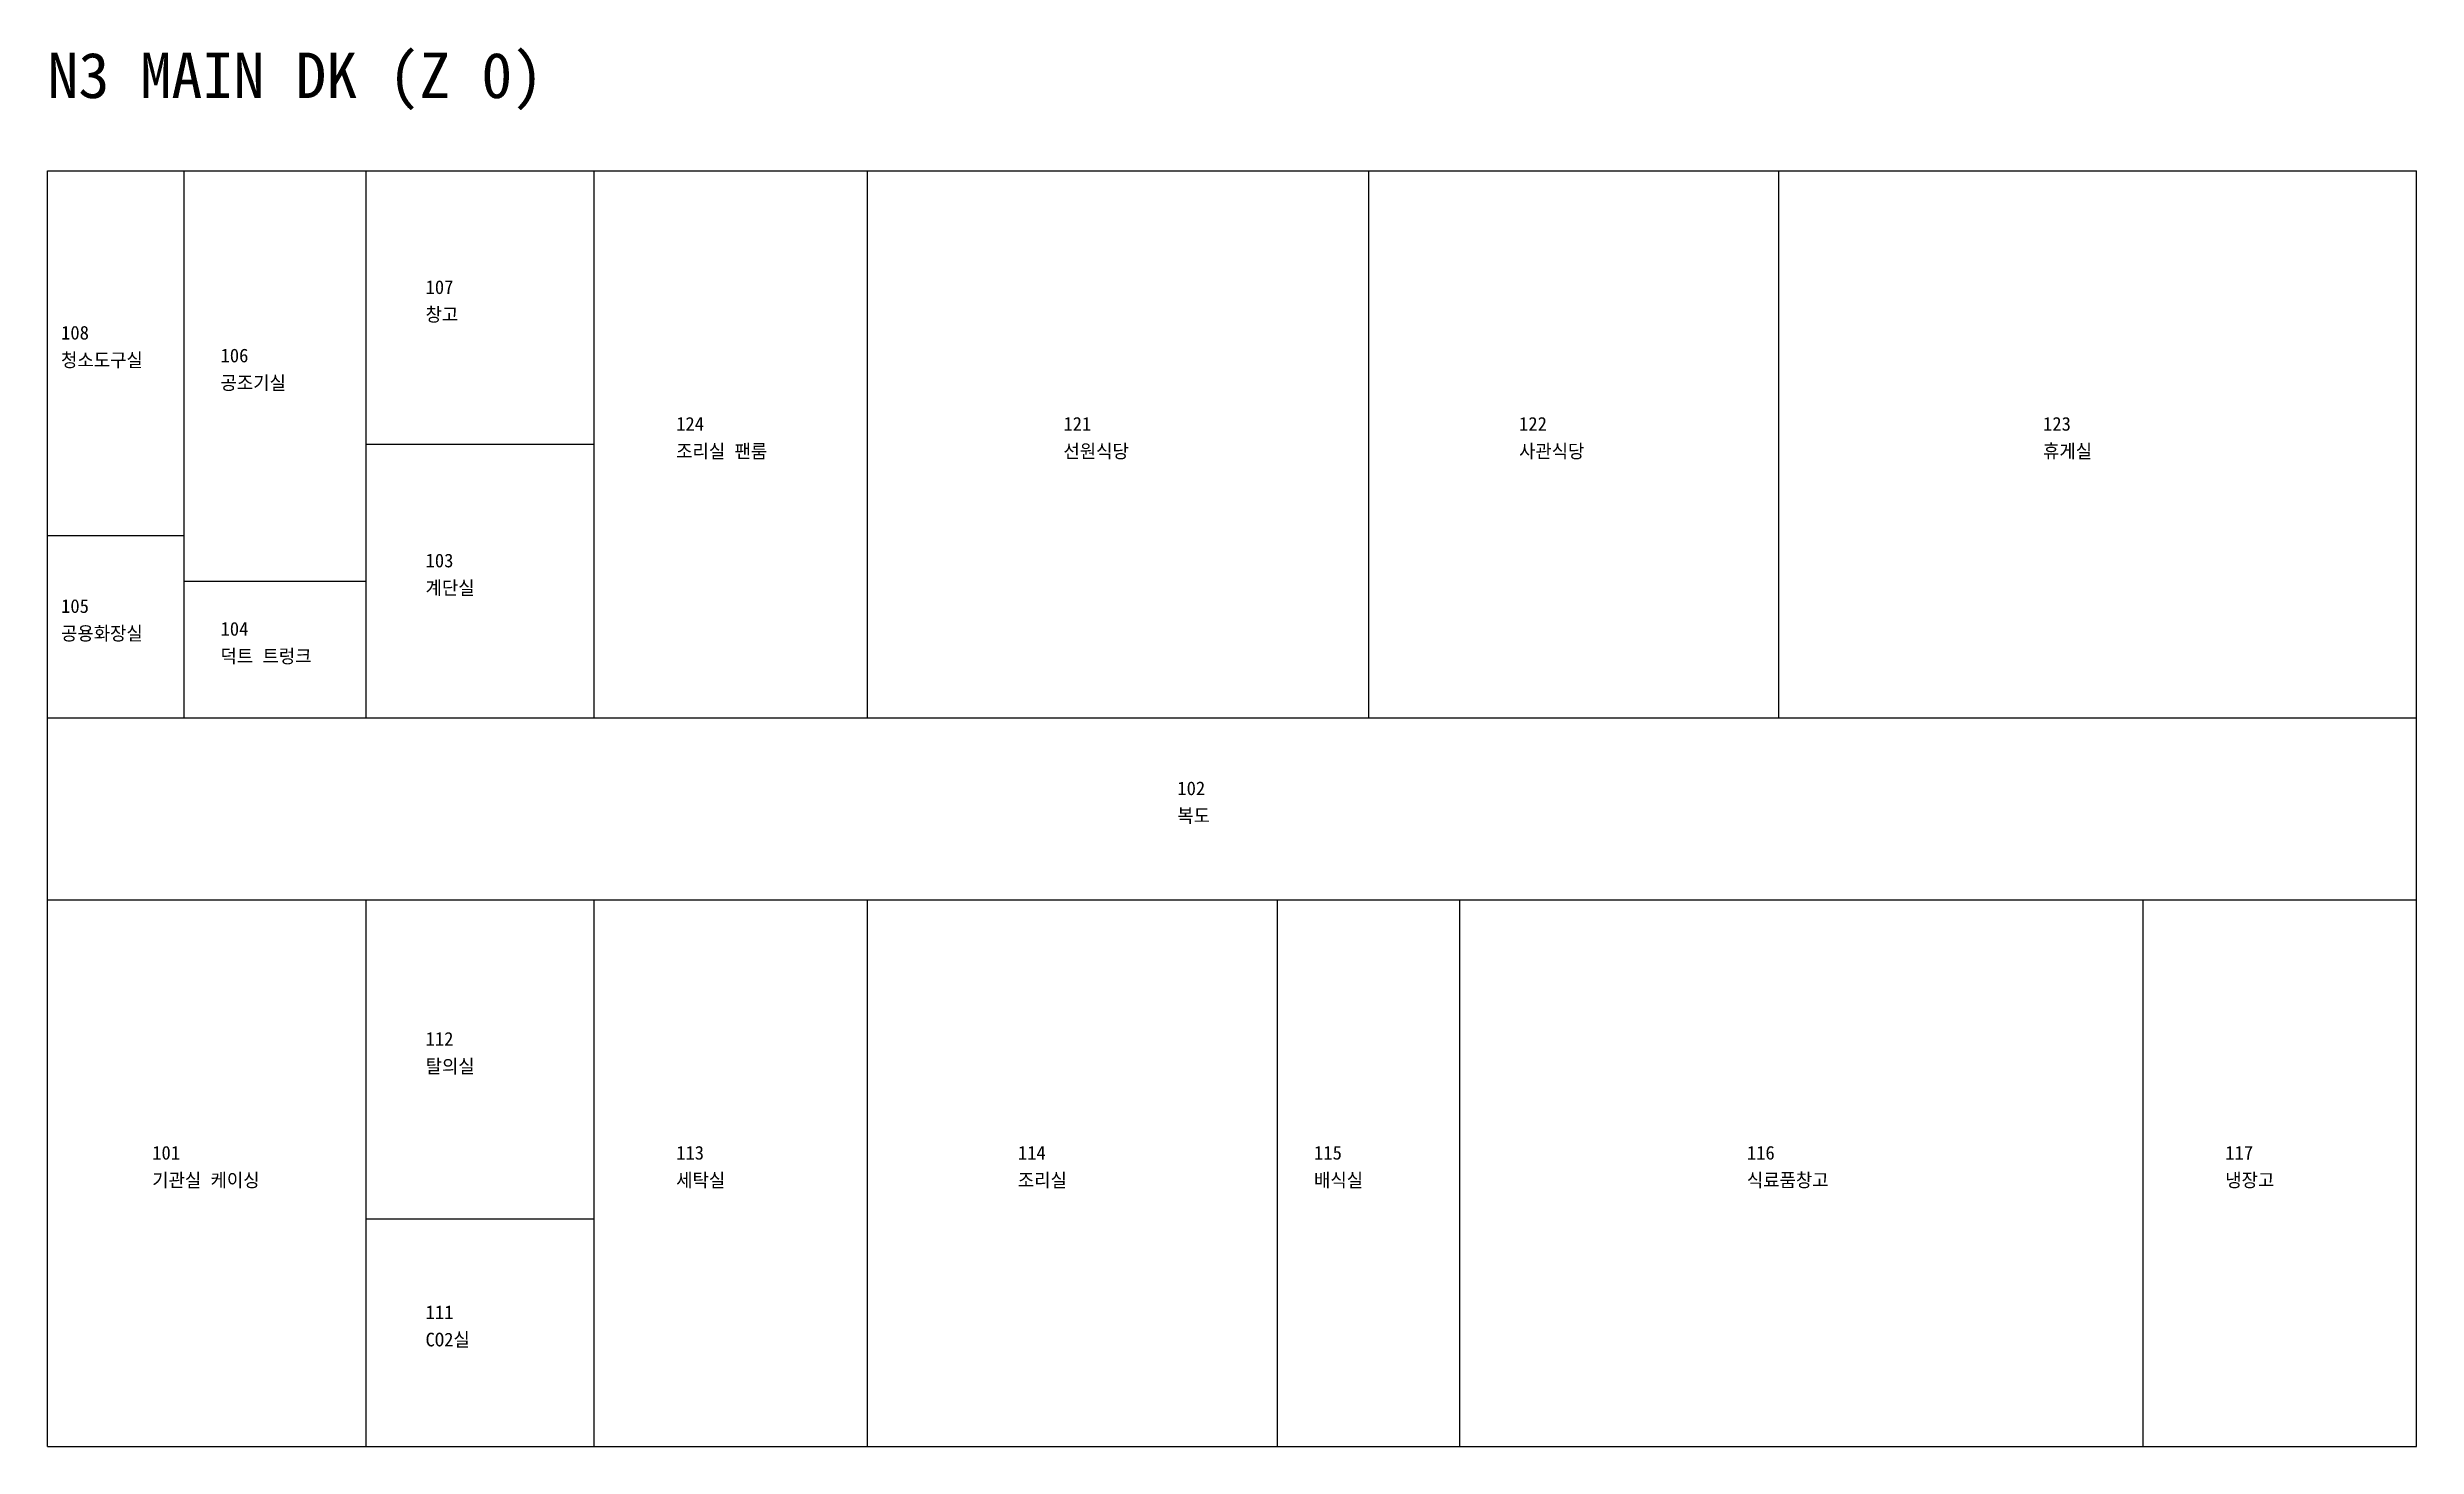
# Model space of a CAD drawing. Header units: millimetres. Extents: x 0 to 90000, y 0 to 15356.
# Drawn here: x 0 to 26000, y 0 to 15356 of the extents above; entities that cross this region are included whole.
import ezdxf

# ---------------------------------------------------------------- set-up
doc = ezdxf.new("R2010")
doc.units = ezdxf.units.MM
for name, color, linetype in [('DECK_OUTLINE', 7, 'CONTINUOUS'), ('ROOM', 3, 'CONTINUOUS'), ('ROOM_NAME', 5, 'CONTINUOUS'), ('ROOM_NO', 1, 'CONTINUOUS'), ('TITLE', 2, 'CONTINUOUS')]:
    doc.layers.add(name, color=color, linetype=linetype)

msp = doc.modelspace()

# ---------------------------------------------------------------- texts
at = {"layer": 'ROOM_NAME'}
for s, p in [('창고', (4150, 12350)), ('청소도구실', (150, 11850)), ('공조기실', (1900, 11600)), ('조리실 팬룸', (6900, 10850)), ('선원식당', (11150, 10850)), ('사관식당', (16150, 10850)), ('휴게실', (21900, 10850)), ('계단실', (4150, 9350)), ('공용화장실', (150, 8850)), ('덕트 트렁크', (1900, 8600)), ('복도', (12400, 6850)), ('탈의실', (4150, 4100)), ('기관실 케이싱', (1150, 2850)), ('세탁실', (6900, 2850)), ('조리실', (10650, 2850)), ('배식실', (13900, 2850)), ('식료품창고', (18650, 2850)), ('냉장고', (23900, 2850)), ('CO2실', (4150, 1100))]:
    msp.add_text(s, height=150, dxfattribs=at).set_placement(p)
at = {"layer": 'ROOM_NO'}
for s, p in [('107', (4150, 12650)), ('108', (150, 12150)), ('106', (1900, 11900)), ('124', (6900, 11150)), ('121', (11150, 11150)), ('122', (16150, 11150)), ('123', (21900, 11150)), ('103', (4150, 9650)), ('105', (150, 9150)), ('104', (1900, 8900)), ('102', (12400, 7150)), ('112', (4150, 4400)), ('101', (1150, 3150)), ('113', (6900, 3150)), ('114', (10650, 3150)), ('115', (13900, 3150)), ('116', (18650, 3150)), ('117', (23900, 3150)), ('111', (4150, 1400))]:
    msp.add_text(s, height=150, dxfattribs=at).set_placement(p)
at = {"layer": 'TITLE'}
msp.add_text('N3 MAIN DK (Z 0)', height=500, dxfattribs=at).set_placement((0, 14800))

# ---------------------------------------------------------------- linework, layer by layer
at = {"layer": 'DECK_OUTLINE'}
for p, q in [((0, 14000), (26000, 14000)), ((0, 0), (0, 14000)), ((26000, 0), (26000, 14000)), ((0, 0), (26000, 0))]:
    msp.add_line(p, q, dxfattribs=at)
at = {"layer": 'ROOM'}
for p, q in [((1500, 8000), (1500, 14000)), ((3500, 8000), (3500, 14000)), ((6000, 8000), (6000, 14000)), ((9000, 8000), (9000, 14000)), ((14500, 8000), (14500, 14000)), ((19000, 8000), (19000, 14000)), ((3500, 11000), (6000, 11000)), ((0, 10000), (1500, 10000)), ((1500, 9500), (3500, 9500)), ((0, 8000), (26000, 8000)), ((0, 6000), (26000, 6000)), ((3500, 0), (3500, 6000)), ((6000, 0), (6000, 6000)), ((9000, 0), (9000, 6000)), ((13500, 0), (13500, 6000)), ((15500, 0), (15500, 6000)), ((23000, 0), (23000, 6000)), ((3500, 2500), (6000, 2500))]:
    msp.add_line(p, q, dxfattribs=at)

msp.set_redraw_order([(e.dxf.handle, doc.entitydb.next_handle()) for e in msp.query("TEXT MTEXT ATTDEF DIMENSION ARC_DIMENSION")])  # texts and dimensions are drawn at this point

doc.saveas('drawing.dxf')
